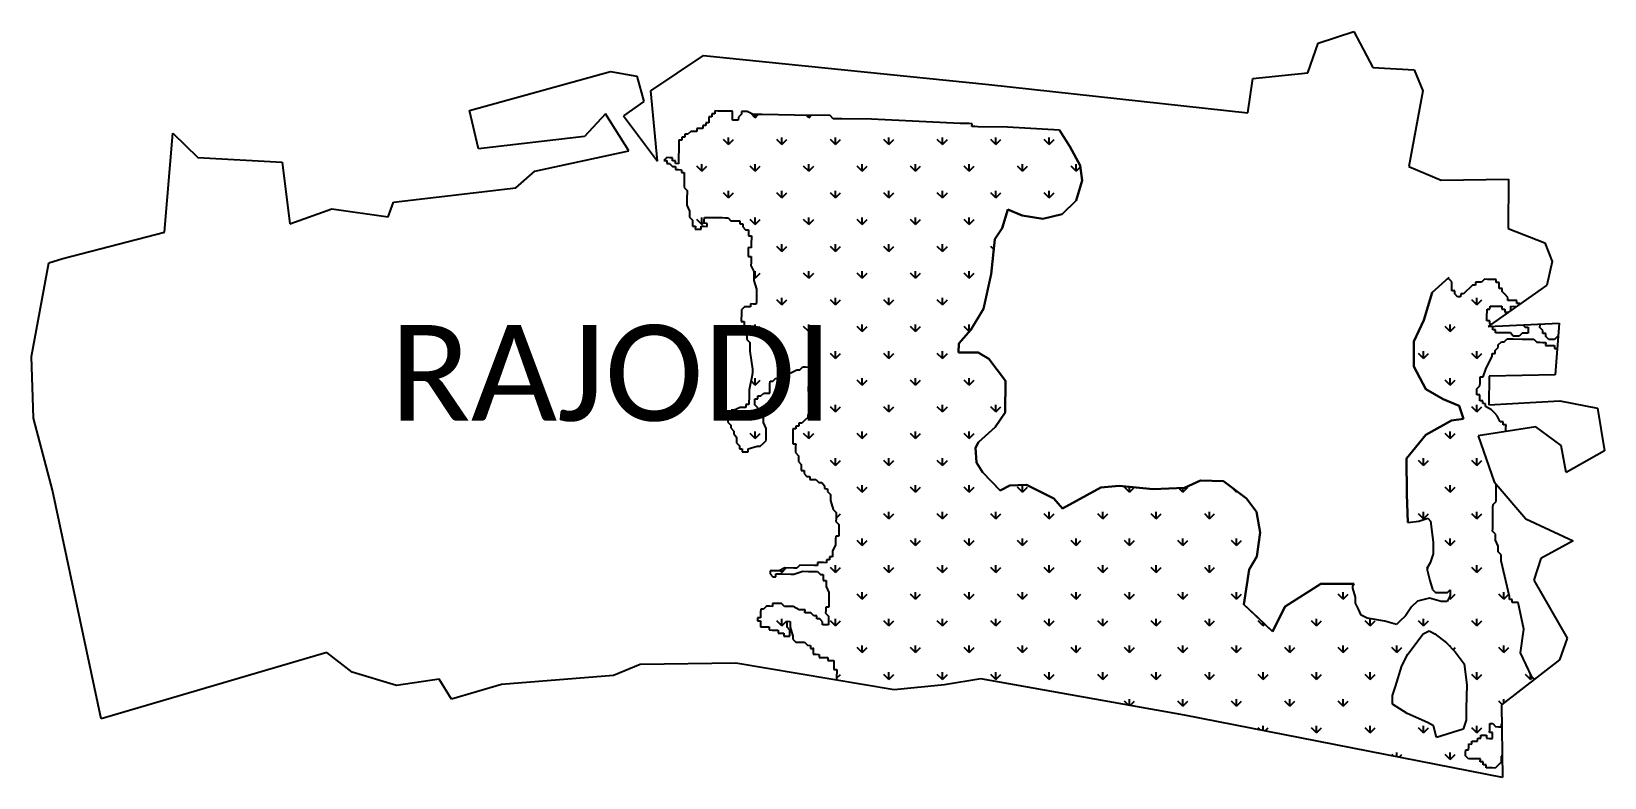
# Model space of a CAD drawing. Header units: metres. Extents: x 264592 to 266705, y 2149023 to 2150025.
import ezdxf

# ---------------------------------------------------------------- set-up
doc = ezdxf.new("R2010")
doc.units = ezdxf.units.M
for name, color, linetype in [('MANGROOVES', 112, 'Continuous'), ('village', 3, 'Continuous'), ('VILLAGE NAME', 250, 'Continuous')]:
    doc.layers.add(name, color=color, linetype=linetype)
doc.styles.add('MtXpl_Calibri', font='calibri.ttf')

msp = doc.modelspace()

# ---------------------------------------------------------------- texts
at = {"layer": 'VILLAGE NAME', "style": 'MtXpl_Calibri'}
msp.add_text('RAJODI', height=128.65, dxfattribs=at).set_placement((265073.1, 2149502.2))

# ---------------------------------------------------------------- linework, layer by layer
at = {"layer": 'MANGROOVES'}
for p, q in [((265505.8, 2149914.3), (265505.7, 2149910.4)), ((265509.8, 2149914.3), (265505.8, 2149914.3)), ((265513.8, 2149918.2), (265509.8, 2149918.3)), ((265509.8, 2149918.3), (265509.8, 2149914.3)), ((265517.8, 2149918.1), (265513.8, 2149918.2)), ((265521.7, 2149918.1), (265517.8, 2149918.1)), ((265525.7, 2149918), (265521.7, 2149918.1)), ((265529.7, 2149918), (265525.7, 2149918)), ((265533.7, 2149917.9), (265529.7, 2149918)), ((265533.6, 2149913.9), (265533.7, 2149917.9)), ((265533.6, 2149910), (265533.6, 2149913.9)), ((265545.5, 2149913.8), (265541.5, 2149909.8)), ((265545.6, 2149917.7), (265545.5, 2149913.8)), ((265549.6, 2149917.7), (265545.6, 2149917.7)), ((265553.5, 2149917.6), (265549.6, 2149917.7)), ((265561.4, 2149913.5), (265553.5, 2149917.6)), ((265565.4, 2149913.5), (265561.4, 2149913.5)), ((265569.4, 2149913.4), (265565.4, 2149913.5)), ((265573.4, 2149913.3), (265569.4, 2149913.4)), ((265617.1, 2149912.7), (265573.4, 2149913.3)), ((265489.6, 2149894.7), (265485.6, 2149894.8)), ((265485.6, 2149894.8), (265485.6, 2149890.8)), ((265493.6, 2149894.6), (265489.6, 2149894.7)), ((265497.6, 2149898.6), (265493.6, 2149898.6)), ((265493.6, 2149898.6), (265493.6, 2149894.6)), ((265497.7, 2149902.5), (265497.6, 2149898.6)), ((265501.6, 2149902.5), (265497.7, 2149902.5)), ((265501.7, 2149906.5), (265501.6, 2149902.5)), ((265501.8, 2149910.4), (265501.7, 2149906.5)), ((265505.7, 2149910.4), (265501.8, 2149910.4)), ((265533.5, 2149906), (265533.6, 2149910)), ((265537.5, 2149905.9), (265533.5, 2149906)), ((265541.4, 2149905.9), (265537.5, 2149905.9)), ((265541.5, 2149909.8), (265541.4, 2149905.9)), ((265664.8, 2149912), (265617.1, 2149912.7)), ((265668.7, 2149907.9), (265664.8, 2149912)), ((265672.7, 2149907.9), (265668.7, 2149907.9)), ((265676.6, 2149907.8), (265672.7, 2149907.9)), ((265680.6, 2149907.8), (265676.6, 2149907.8)), ((265720.4, 2149907.2), (265680.6, 2149907.8)), ((265839.6, 2149901.4), (265720.4, 2149907.2)), ((265847.5, 2149901.3), (265839.6, 2149901.4)), ((265851.5, 2149901.3), (265847.5, 2149901.3)), ((265855.5, 2149901.2), (265851.5, 2149901.3)), ((265855.4, 2149897.2), (265855.5, 2149901.2)), ((265859.4, 2149897.2), (265855.4, 2149897.2)), ((265863.4, 2149897.1), (265859.4, 2149897.2)), ((265903.1, 2149896.5), (265863.4, 2149897.1)), ((265972.8, 2149892.5), (265903.1, 2149896.5)), ((265972.8, 2149892.5), (265986.8, 2149870.6)), ((265986.8, 2149870.6), (265972.8, 2149892.5)), ((265461.5, 2149875.2), (265461.4, 2149871.3)), ((265461.4, 2149871.3), (265461.4, 2149867.3)), ((265465.5, 2149879.2), (265461.5, 2149879.2)), ((265461.5, 2149879.2), (265461.5, 2149875.2)), ((265465.6, 2149883.1), (265465.5, 2149879.2)), ((265469.5, 2149883.1), (265465.6, 2149883.1)), ((265469.6, 2149887), (265469.5, 2149883.1)), ((265473.6, 2149887), (265469.6, 2149887)), ((265477.6, 2149890.9), (265473.6, 2149887)), ((265481.6, 2149890.8), (265477.6, 2149890.9)), ((265485.6, 2149890.8), (265481.6, 2149890.8)), ((265445.3, 2149855.6), (265441.2, 2149851.7)), ((265441.2, 2149851.7), (265445.2, 2149851.6)), ((265445.2, 2149851.6), (265445.2, 2149847.6)), ((265449.3, 2149855.5), (265445.3, 2149855.6)), ((265453.2, 2149855.5), (265449.3, 2149855.5)), ((265453.2, 2149851.5), (265453.2, 2149855.5)), ((265457.1, 2149851.4), (265453.2, 2149851.5)), ((265457.1, 2149847.5), (265457.1, 2149851.4)), ((265461.2, 2149855.4), (265461.1, 2149851.4)), ((265461.1, 2149851.4), (265461.1, 2149847.4)), ((265461.3, 2149863.3), (265461.2, 2149859.3)), ((265461.2, 2149859.3), (265461.2, 2149855.4)), ((265461.4, 2149867.3), (265461.3, 2149863.3)), ((265986.8, 2149870.6), (266000.9, 2149844.8)), ((266000.9, 2149844.8), (265986.8, 2149870.6)), ((265445.2, 2149847.6), (265449.1, 2149847.6)), ((265449.1, 2149847.6), (265453.1, 2149843.6)), ((265453.1, 2149843.6), (265457, 2149843.5)), ((265457, 2149843.5), (265457, 2149839.5)), ((265457, 2149839.5), (265460.9, 2149839.5)), ((265461.1, 2149847.4), (265457.1, 2149847.5)), ((265460.9, 2149839.5), (265464.9, 2149839.4)), ((265464.9, 2149839.4), (265464.9, 2149835.4)), ((265464.9, 2149835.4), (265468.8, 2149835.4)), ((265468.8, 2149831.4), (265468.7, 2149823.4)), ((265468.8, 2149835.4), (265468.8, 2149831.4)), ((266000.9, 2149844.8), (266003.5, 2149824.7)), ((266003.5, 2149824.7), (266000.9, 2149844.8)), ((265468.6, 2149819.5), (265468.5, 2149815.5)), ((265468.5, 2149815.5), (265472.5, 2149811.5)), ((265468.7, 2149823.4), (265468.6, 2149819.5)), ((265472.5, 2149811.5), (265472.3, 2149799.5)), ((266003.5, 2149824.7), (265995.6, 2149798.2)), ((265995.6, 2149798.2), (266003.5, 2149824.7)), ((265472.3, 2149799.5), (265472.2, 2149791.6)), ((265472.2, 2149791.6), (265476, 2149783.6)), ((265995.6, 2149798.2), (265976.5, 2149779.6)), ((265976.5, 2149779.6), (265995.6, 2149798.2)), ((265476, 2149783.6), (265475.9, 2149775.6)), ((265475.9, 2149775.6), (265479.8, 2149771.6)), ((265479.8, 2149767.6), (265479.7, 2149763.6)), ((265479.8, 2149771.6), (265479.8, 2149767.6)), ((265495.7, 2149771.3), (265495.8, 2149775.3)), ((265495.7, 2149767.4), (265495.7, 2149771.3)), ((265499.6, 2149767.3), (265495.7, 2149767.4)), ((265495.8, 2149775.3), (265499.7, 2149775.3)), ((265499.6, 2149763.3), (265499.6, 2149767.3)), ((265499.7, 2149775.3), (265503.7, 2149775.2)), ((265503.7, 2149775.2), (265511.7, 2149775.1)), ((265511.7, 2149775.1), (265515.6, 2149775)), ((265515.6, 2149775), (265519.6, 2149775)), ((265519.6, 2149775), (265523.6, 2149774.9)), ((265523.6, 2149774.9), (265527.6, 2149774.8)), ((265527.6, 2149774.8), (265531.5, 2149770.8)), ((265531.5, 2149770.8), (265535.5, 2149770.8)), ((265535.5, 2149770.8), (265539.4, 2149770.7)), ((265539.4, 2149770.7), (265543.4, 2149770.6)), ((265543.4, 2149770.6), (265543.4, 2149766.7)), ((265543.4, 2149766.7), (265547.3, 2149766.6)), ((265547.3, 2149766.6), (265547.3, 2149762.6)), ((265903.7, 2149785.8), (265896.1, 2149760.8)), ((265896.1, 2149760.8), (265903.7, 2149785.8)), ((265922.7, 2149778), (265903.7, 2149785.8)), ((265903.7, 2149785.8), (265922.7, 2149778)), ((265950.7, 2149773.2), (265922.7, 2149778)), ((265922.7, 2149778), (265950.7, 2149773.2)), ((265976.5, 2149779.6), (265950.7, 2149773.2)), ((265950.7, 2149773.2), (265976.5, 2149779.6)), ((265479.7, 2149763.6), (265483.7, 2149763.6)), ((265483.7, 2149763.6), (265483.6, 2149759.6)), ((265483.6, 2149759.6), (265487.6, 2149759.5)), ((265487.6, 2149759.5), (265491.6, 2149759.5)), ((265491.6, 2149759.5), (265491.6, 2149763.4)), ((265491.6, 2149763.4), (265495.6, 2149763.4)), ((265495.6, 2149763.4), (265499.6, 2149763.3)), ((265547.3, 2149762.6), (265551.2, 2149758.6)), ((265551.2, 2149758.6), (265555.2, 2149758.5)), ((265555.1, 2149754.6), (265555, 2149750.6)), ((265555, 2149750.6), (265559, 2149750.5)), ((265555.2, 2149758.5), (265555.1, 2149754.6)), ((265559, 2149746.5), (265558.9, 2149742.6)), ((265559, 2149750.5), (265559, 2149746.5)), ((265885.9, 2149746.2), (265881.1, 2149699)), ((265881.1, 2149699), (265885.9, 2149746.2)), ((265896.1, 2149760.8), (265885.9, 2149746.2)), ((265885.9, 2149746.2), (265896.1, 2149760.8)), ((265554.7, 2149726.7), (265554.6, 2149722.8)), ((265554.8, 2149734.7), (265554.7, 2149730.7)), ((265554.7, 2149730.7), (265554.7, 2149726.7)), ((265558.8, 2149734.6), (265554.8, 2149734.7)), ((265558.9, 2149742.6), (265558.8, 2149738.6)), ((265558.8, 2149738.6), (265558.8, 2149734.6)), ((265554.6, 2149722.8), (265558.6, 2149722.7)), ((265558.5, 2149714.7), (265558.4, 2149710.8)), ((265558.4, 2149710.8), (265562.3, 2149702.8)), ((265558.6, 2149722.7), (265558.5, 2149718.7)), ((265558.5, 2149718.7), (265558.5, 2149714.7)), ((265562.3, 2149702.8), (265562.2, 2149698.8)), ((265562.2, 2149694.8), (265562.1, 2149690.8)), ((265562.1, 2149690.8), (265565.9, 2149678.8)), ((265562.2, 2149698.8), (265562.2, 2149694.8)), ((265881.1, 2149699), (265870.9, 2149652.7)), ((265870.9, 2149652.7), (265881.1, 2149699)), ((266473.8, 2149674.6), (266496.5, 2149694.9)), ((266495.4, 2149693.9), (266473.8, 2149674.6)), ((266500.4, 2149688.8), (266495.4, 2149693.9)), ((266500.2, 2149680.9), (266500.3, 2149684.9)), ((266500.2, 2149676.9), (266500.2, 2149680.9)), ((266500.3, 2149684.9), (266500.4, 2149688.8)), ((266528.1, 2149684.4), (266524.1, 2149680.5)), ((266532.1, 2149684.4), (266528.1, 2149684.4)), ((266532.2, 2149688.4), (266532.1, 2149684.4)), ((266536.1, 2149688.3), (266532.2, 2149688.4)), ((266540.1, 2149688.2), (266536.1, 2149688.3)), ((266544.1, 2149692.2), (266540.1, 2149688.2)), ((266548.1, 2149692.1), (266544.1, 2149692.2)), ((266552.1, 2149692), (266548.1, 2149692.1)), ((266556.1, 2149692), (266552.1, 2149692)), ((266560, 2149691.9), (266556.1, 2149692)), ((266560, 2149688), (266560, 2149691.9)), ((266564, 2149687.9), (266560, 2149688)), ((266563.8, 2149679.9), (266563.9, 2149683.9)), ((266563.9, 2149683.9), (266564, 2149687.9)), ((265565.7, 2149662.9), (265565.6, 2149659)), ((265565.8, 2149670.9), (265565.7, 2149666.9)), ((265565.7, 2149666.9), (265565.7, 2149662.9)), ((265565.9, 2149678.8), (265565.8, 2149670.9)), ((266462.5, 2149637.1), (266473.8, 2149674.6)), ((266473.8, 2149674.6), (266462.5, 2149637.1)), ((266504.2, 2149676.8), (266500.2, 2149676.9)), ((266504.1, 2149672.9), (266504.2, 2149676.8)), ((266508, 2149668.8), (266504.1, 2149672.9)), ((266512, 2149668.8), (266508, 2149668.8)), ((266512.1, 2149672.8), (266512, 2149668.8)), ((266516, 2149672.7), (266512.1, 2149672.8)), ((266520.1, 2149676.6), (266516, 2149672.7)), ((266524.1, 2149680.5), (266520.1, 2149676.6)), ((266567.8, 2149679.9), (266563.8, 2149679.9)), ((266567.8, 2149675.9), (266567.8, 2149679.9)), ((266571.7, 2149671.9), (266567.8, 2149675.9)), ((266575.6, 2149667.8), (266571.7, 2149671.9)), ((266575.5, 2149663.9), (266575.6, 2149667.8)), ((266579.5, 2149663.8), (266575.5, 2149663.9)), ((266583.5, 2149663.7), (266579.5, 2149663.8)), ((266587.5, 2149663.7), (266583.5, 2149663.7)), ((266587.4, 2149659.7), (266587.5, 2149663.7)), ((266591.4, 2149659.6), (266587.4, 2149659.7)), ((266591.4, 2149658.5), (266591.4, 2149659.6)), ((265545.5, 2149643.4), (265545.4, 2149639.4)), ((265545.4, 2149639.4), (265545.4, 2149635.4)), ((265545.6, 2149647.3), (265545.5, 2149643.4)), ((265549.7, 2149655.2), (265545.6, 2149651.3)), ((265545.6, 2149651.3), (265545.6, 2149647.3)), ((265553.6, 2149655.2), (265549.7, 2149655.2)), ((265557.6, 2149655.1), (265553.6, 2149655.2)), ((265557.7, 2149659.1), (265557.6, 2149655.1)), ((265561.6, 2149659), (265557.7, 2149659.1)), ((265565.6, 2149659), (265561.6, 2149659)), ((265870.9, 2149652.7), (265853.9, 2149624.3)), ((265853.9, 2149624.3), (265870.9, 2149652.7)), ((266547.3, 2149636.4), (266547.4, 2149640.4)), ((266547.4, 2149644.4), (266547.5, 2149648.4)), ((266547.4, 2149640.4), (266547.4, 2149644.4)), ((266547.5, 2149648.4), (266547.5, 2149652.3)), ((266547.5, 2149652.3), (266551.5, 2149652.3)), ((266551.5, 2149652.3), (266551.6, 2149656.3)), ((266551.6, 2149656.3), (266555.5, 2149656.2)), ((266555.5, 2149656.2), (266559.5, 2149656.1)), ((266559.5, 2149656.1), (266563.5, 2149656.1)), ((266563.5, 2149656.1), (266567.5, 2149656)), ((266567.5, 2149656), (266567.4, 2149652.1)), ((266567.4, 2149652.1), (266571.4, 2149652)), ((266571.4, 2149652), (266571.3, 2149648)), ((266571.3, 2149648), (266575.3, 2149648)), ((266575.3, 2149648), (266575.6, 2149647.4)), ((266579.3, 2149651.9), (266579.4, 2149655.9)), ((266579.3, 2149650), (266579.3, 2149651.9)), ((266579.4, 2149655.9), (266583.4, 2149655.8)), ((266583.4, 2149655.8), (266587.3, 2149655.7)), ((266587.3, 2149655.7), (266587.4, 2149655.7)), ((266591.3, 2149655.7), (266591.3, 2149655.7)), ((265545.4, 2149635.4), (265549.4, 2149635.3)), ((265549.4, 2149635.3), (265549.3, 2149631.4)), ((265549.3, 2149631.4), (265553, 2149615.4)), ((265853.9, 2149624.3), (265837.8, 2149606.1)), ((265837.8, 2149606.1), (265853.9, 2149624.3)), ((266449, 2149608.8), (266462.5, 2149637.1)), ((266462.5, 2149637.1), (266449, 2149608.8)), ((266551.3, 2149636.4), (266547.3, 2149636.4)), ((266551.2, 2149632.4), (266551.3, 2149636.4)), ((266552.4, 2149631.2), (266551.2, 2149632.4)), ((266555.1, 2149628.4), (266554.4, 2149629.2)), ((266555.1, 2149624.4), (266555.1, 2149628.4)), ((266559, 2149624.3), (266555.1, 2149624.4)), ((266559, 2149620.4), (266559, 2149624.3)), ((266563, 2149620.3), (266559, 2149620.4)), ((266566.9, 2149620.2), (266563, 2149620.3)), ((266574.9, 2149620.1), (266566.9, 2149620.2)), ((266578.9, 2149620.1), (266574.9, 2149620.1)), ((266582.8, 2149616), (266578.9, 2149620.1)), ((266594.8, 2149619.8), (266590.7, 2149615.9)), ((266598.7, 2149619.8), (266594.8, 2149619.8)), ((266595.7, 2149631), (266598.8, 2149627.7)), ((266602.7, 2149619.7), (266598.7, 2149619.8)), ((266598.8, 2149627.7), (266602.8, 2149627.7)), ((266602.8, 2149623.7), (266602.7, 2149619.7)), ((266602.8, 2149627.7), (266602.8, 2149623.7)), ((266618.8, 2149631.4), (266618.5, 2149632)), ((266618.7, 2149627.4), (266618.8, 2149631.4)), ((266622.6, 2149623.4), (266618.7, 2149627.4)), ((266622.6, 2149619.4), (266622.6, 2149623.4)), ((266626.6, 2149619.4), (266622.6, 2149619.4)), ((266626.5, 2149615.4), (266626.6, 2149619.4)), ((265553, 2149615.4), (265553, 2149611.4)), ((265553, 2149611.4), (265556.9, 2149607.4)), ((265556.8, 2149599.4), (265556.7, 2149595.5)), ((265556.9, 2149607.4), (265556.8, 2149603.4)), ((265556.8, 2149603.4), (265556.8, 2149599.4)), ((265837.8, 2149606.1), (265837.1, 2149593.7)), ((265837.1, 2149593.7), (265837.8, 2149606.1)), ((266449.3, 2149575), (266449, 2149608.8)), ((266449, 2149608.8), (266449.3, 2149575)), ((266558.6, 2149596.5), (266562.7, 2149600.4)), ((266558.6, 2149592.5), (266558.6, 2149596.5)), ((266562.7, 2149604.4), (266566.8, 2149608.3)), ((266562.7, 2149600.4), (266562.7, 2149604.4)), ((266566.8, 2149608.3), (266570.7, 2149608.3)), ((266570.7, 2149608.3), (266574.8, 2149612.2)), ((266574.8, 2149612.2), (266578.7, 2149612.1)), ((266578.7, 2149612.1), (266582.7, 2149612.1)), ((266582.7, 2149612.1), (266594.6, 2149611.9)), ((266590.7, 2149615.9), (266582.8, 2149616)), ((266594.6, 2149611.9), (266598.6, 2149611.8)), ((266598.6, 2149611.8), (266602.6, 2149611.8)), ((266602.6, 2149611.8), (266610.5, 2149611.6)), ((266610.5, 2149611.6), (266614.5, 2149607.6)), ((266614.5, 2149607.6), (266618.4, 2149607.6)), ((266618.4, 2149607.6), (266622.4, 2149607.5)), ((266622.4, 2149607.5), (266626.4, 2149607.4)), ((266626.4, 2149607.4), (266626.3, 2149603.5)), ((266626.3, 2149603.5), (266630.3, 2149603.4)), ((266630.4, 2149611.4), (266626.5, 2149615.4)), ((266630.3, 2149603.4), (266634.3, 2149603.3)), ((266634.4, 2149611.3), (266630.4, 2149611.4)), ((266634.3, 2149603.3), (266638.2, 2149603.3)), ((266638.4, 2149611.2), (266634.4, 2149611.3)), ((266638.2, 2149603.3), (266638.2, 2149599.3)), ((266638.2, 2149599.3), (266641.8, 2149599.3)), ((266642.4, 2149615.2), (266638.4, 2149611.2)), ((266643.1, 2149615.1), (266642.4, 2149615.2)), ((265556.7, 2149595.5), (265560.3, 2149571.6)), ((265837.1, 2149593.7), (265863.7, 2149594)), ((265863.7, 2149594), (265837.1, 2149593.7)), ((265863.7, 2149594), (265878.2, 2149585.3)), ((265878.2, 2149585.3), (265863.7, 2149594)), ((265878.2, 2149585.3), (265900.6, 2149555.7)), ((265900.6, 2149555.7), (265878.2, 2149585.3)), ((266465.1, 2149544.7), (266449.3, 2149575)), ((266449.3, 2149575), (266465.1, 2149544.7)), ((266546.4, 2149572.8), (266554.5, 2149588.6)), ((266554.5, 2149588.6), (266554.6, 2149592.6)), ((266554.6, 2149592.6), (266558.6, 2149592.5)), ((265560.2, 2149563.6), (265555.9, 2149543.8)), ((265560.3, 2149567.6), (265560.2, 2149563.6)), ((265560.3, 2149571.6), (265560.3, 2149567.6)), ((265583.9, 2149551.3), (265584, 2149555.3)), ((265584, 2149555.3), (265587.9, 2149555.2)), ((265587.9, 2149555.2), (265592, 2149559.2)), ((265592, 2149559.2), (265595.9, 2149559.1)), ((265595.9, 2149559.1), (265599.9, 2149559)), ((265599.9, 2149559), (265600, 2149563)), ((265600, 2149563), (265603.9, 2149563)), ((265603.9, 2149563), (265604, 2149566.9)), ((265604, 2149566.9), (265608, 2149566.9)), ((265608, 2149566.9), (265612, 2149566.8)), ((265612, 2149566.8), (265620, 2149570.7)), ((265620, 2149570.7), (265623.9, 2149570.6)), ((265623.9, 2149570.6), (265628, 2149574.5)), ((265628, 2149574.5), (265631.9, 2149574.5)), ((265631.9, 2149574.5), (265635.9, 2149574.4)), ((265635.7, 2149558.5), (265635.6, 2149554.5)), ((265635.6, 2149554.5), (265635.6, 2149550.6)), ((265635.8, 2149566.5), (265635.7, 2149562.5)), ((265635.7, 2149562.5), (265635.7, 2149558.5)), ((265635.9, 2149570.4), (265635.8, 2149566.5)), ((265635.9, 2149574.4), (265635.9, 2149570.4)), ((265900.6, 2149555.7), (265899.9, 2149513.5)), ((265899.9, 2149513.5), (265900.6, 2149555.7)), ((266538.1, 2149553.1), (266538.2, 2149557.1)), ((266538.2, 2149557.1), (266538.2, 2149561)), ((266538.2, 2149561), (266542.2, 2149561)), ((266542.2, 2149561), (266546.4, 2149572.8)), ((265555.9, 2149539.8), (265555.8, 2149531.9)), ((265555.9, 2149543.8), (265555.9, 2149539.8)), ((265567.7, 2149531.7), (265567.8, 2149535.7)), ((265567.8, 2149535.7), (265571.7, 2149535.6)), ((265571.7, 2149535.6), (265575.8, 2149539.5)), ((265575.8, 2149539.5), (265579.7, 2149539.5)), ((265579.7, 2149539.5), (265583.7, 2149539.4)), ((265583.7, 2149539.4), (265583.8, 2149543.4)), ((265583.8, 2149547.4), (265583.9, 2149551.3)), ((265583.8, 2149543.4), (265583.8, 2149547.4)), ((265635.5, 2149546.6), (265635.4, 2149542.6)), ((265635.4, 2149542.6), (265639.2, 2149530.6)), ((265635.6, 2149550.6), (265635.5, 2149546.6)), ((266488.7, 2149531.1), (266465.1, 2149544.7)), ((266465.1, 2149544.7), (266488.7, 2149531.1)), ((266533.9, 2149537.2), (266534, 2149541.2)), ((266537.9, 2149537.2), (266533.9, 2149537.2)), ((266534, 2149545.2), (266538, 2149549.1)), ((266534, 2149541.2), (266534, 2149545.2)), ((266537.8, 2149533.2), (266537.9, 2149537.2)), ((266537.8, 2149529.2), (266537.8, 2149533.2)), ((266538, 2149549.1), (266538.1, 2149553.1)), ((265527.7, 2149512.4), (265527.6, 2149508.4)), ((265531.6, 2149512.3), (265527.7, 2149512.4)), ((265531.7, 2149516.3), (265531.6, 2149512.3)), ((265535.7, 2149516.3), (265531.7, 2149516.3)), ((265543.7, 2149520.1), (265535.7, 2149516.3)), ((265547.6, 2149520.1), (265543.7, 2149520.1)), ((265551.6, 2149520), (265547.6, 2149520.1)), ((265551.7, 2149524), (265551.6, 2149520)), ((265555.7, 2149523.9), (265551.7, 2149524)), ((265555.8, 2149531.9), (265555.7, 2149527.9)), ((265555.7, 2149527.9), (265555.7, 2149523.9)), ((265563.6, 2149523.8), (265563.7, 2149527.8)), ((265567.5, 2149519.8), (265563.6, 2149523.8)), ((265563.7, 2149527.8), (265563.7, 2149531.7)), ((265563.7, 2149531.7), (265567.7, 2149531.7)), ((265567.5, 2149515.8), (265567.5, 2149519.8)), ((265571.4, 2149515.7), (265567.5, 2149515.8)), ((265571.4, 2149511.8), (265571.4, 2149515.7)), ((265575.4, 2149511.7), (265571.4, 2149511.8)), ((265575.3, 2149507.7), (265575.4, 2149511.7)), ((265639, 2149514.7), (265635, 2149510.8)), ((265639.1, 2149518.7), (265639, 2149514.7)), ((265639.2, 2149526.7), (265639.1, 2149522.7)), ((265639.1, 2149522.7), (265639.1, 2149518.7)), ((265639.2, 2149530.6), (265639.2, 2149526.7)), ((265899.9, 2149513.5), (265886.6, 2149493.6)), ((265886.6, 2149493.6), (265899.9, 2149513.5)), ((266510, 2149522.1), (266488.7, 2149531.1)), ((266488.7, 2149531.1), (266510, 2149522.1)), ((266516.1, 2149505), (266510, 2149522.1)), ((266510, 2149522.1), (266516.1, 2149505)), ((266541.7, 2149529.2), (266537.8, 2149529.2)), ((266541.7, 2149525.2), (266541.7, 2149529.2)), ((266545.6, 2149525.1), (266541.7, 2149525.2)), ((266545.6, 2149521.2), (266545.6, 2149525.1)), ((266553.5, 2149517.1), (266545.6, 2149521.2)), ((266557.4, 2149513), (266553.5, 2149517.1)), ((266561.3, 2149509), (266557.4, 2149513)), ((265527.6, 2149508.4), (265527.5, 2149504.4)), ((265527.5, 2149504.4), (265527.5, 2149500.5)), ((265527.5, 2149500.5), (265531.4, 2149496.4)), ((265531.4, 2149496.4), (265531.3, 2149492.5)), ((265531.3, 2149492.5), (265535.2, 2149488.4)), ((265575.2, 2149503.7), (265575.3, 2149507.7)), ((265575.2, 2149499.8), (265575.2, 2149503.7)), ((265579, 2149491.8), (265575.2, 2149499.8)), ((265579, 2149487.8), (265579, 2149491.8)), ((265614.8, 2149491.2), (265614.7, 2149487.3)), ((265618.8, 2149491.2), (265614.8, 2149491.2)), ((265622.8, 2149495.1), (265618.8, 2149495.1)), ((265618.8, 2149495.1), (265618.8, 2149491.2)), ((265622.9, 2149499.1), (265622.8, 2149495.1)), ((265626.8, 2149499), (265622.9, 2149499.1)), ((265630.9, 2149502.9), (265626.8, 2149499)), ((265634.9, 2149506.8), (265630.9, 2149502.9)), ((265635, 2149510.8), (265634.9, 2149506.8)), ((265886.6, 2149493.6), (265864.2, 2149473.3)), ((265864.2, 2149473.3), (265886.6, 2149493.6)), ((266465.4, 2149483.1), (266499.8, 2149502.4)), ((266499.8, 2149502.4), (266465.4, 2149483.1)), ((266499.8, 2149502.4), (266516.1, 2149505)), ((266516.1, 2149505), (266499.8, 2149502.4)), ((266565.2, 2149501), (266561.3, 2149509)), ((266569.1, 2149500.9), (266565.2, 2149501)), ((266569.1, 2149496.9), (266569.1, 2149500.9)), ((266573.1, 2149496.9), (266569.1, 2149496.9)), ((266572.9, 2149488.9), (266573, 2149492.9)), ((266573, 2149492.9), (266573.1, 2149496.9)), ((265535.2, 2149488.4), (265535.2, 2149484.5)), ((265535.2, 2149484.5), (265539.1, 2149480.4)), ((265539.1, 2149480.4), (265539, 2149472.5)), ((265539, 2149472.5), (265542.9, 2149468.4)), ((265570.7, 2149468), (265574.8, 2149471.9)), ((265574.8, 2149471.9), (265578.8, 2149475.9)), ((265578.8, 2149475.9), (265578.9, 2149479.8)), ((265578.9, 2149479.8), (265579, 2149487.8)), ((265614.6, 2149475.3), (265614.5, 2149471.3)), ((265614.5, 2149471.3), (265618.5, 2149471.3)), ((265614.7, 2149483.3), (265614.6, 2149479.3)), ((265614.6, 2149479.3), (265614.6, 2149475.3)), ((265614.7, 2149487.3), (265614.7, 2149483.3)), ((265618.5, 2149471.3), (265618.4, 2149467.3)), ((265864.2, 2149473.3), (265860.2, 2149465.8)), ((265860.2, 2149465.8), (265864.2, 2149473.3)), ((266439.5, 2149451.4), (266465.4, 2149483.1)), ((266465.4, 2149483.1), (266439.5, 2149451.4)), ((266572.9, 2149487.9), (266572.9, 2149488.9)), ((265542.9, 2149468.4), (265542.8, 2149464.5)), ((265542.8, 2149464.5), (265546.8, 2149464.4)), ((265546.8, 2149464.4), (265546.8, 2149460.4)), ((265546.8, 2149460.4), (265550.7, 2149460.4)), ((265550.7, 2149460.4), (265554.7, 2149460.3)), ((265554.7, 2149460.3), (265554.8, 2149464.3)), ((265554.8, 2149464.3), (265566.8, 2149468.1)), ((265566.8, 2149468.1), (265570.7, 2149468)), ((265618.4, 2149463.3), (265618.3, 2149459.4)), ((265618.3, 2149459.4), (265622.2, 2149455.3)), ((265618.4, 2149467.3), (265618.4, 2149463.3)), ((265622.2, 2149451.4), (265622.1, 2149447.4)), ((265622.2, 2149455.3), (265622.2, 2149451.4)), ((265860.2, 2149465.8), (265861.6, 2149446.1)), ((265861.6, 2149446.1), (265860.2, 2149465.8)), ((266439.6, 2149403.5), (266439.5, 2149451.4)), ((266439.5, 2149451.4), (266439.6, 2149403.5)), ((265622.1, 2149447.4), (265626, 2149443.3)), ((265626, 2149439.4), (265625.9, 2149435.4)), ((265625.9, 2149435.4), (265629.9, 2149435.3)), ((265626, 2149443.3), (265626, 2149439.4)), ((265629.9, 2149435.3), (265629.8, 2149431.4)), ((265629.8, 2149431.4), (265633.7, 2149427.3)), ((265633.7, 2149427.3), (265637.7, 2149427.3)), ((265637.7, 2149427.3), (265637.7, 2149423.3)), ((265861.6, 2149446.1), (265869.7, 2149433)), ((265869.7, 2149433), (265861.6, 2149446.1)), ((265869.7, 2149433), (265893.4, 2149408.6)), ((265893.4, 2149408.6), (265869.7, 2149433)), ((265637.7, 2149423.3), (265641.6, 2149423.2)), ((265641.6, 2149423.2), (265645.6, 2149423.2)), ((265645.6, 2149423.2), (265649.5, 2149419.1)), ((265649.5, 2149419.1), (265653.5, 2149419.1)), ((265653.5, 2149419.1), (265657.4, 2149415)), ((265657.4, 2149415), (265657.4, 2149411.1)), ((265657.4, 2149411.1), (265661.3, 2149411)), ((265661.3, 2149411), (265661.3, 2149407)), ((265661.3, 2149407), (265665.2, 2149403)), ((265893.4, 2149408.6), (265906.5, 2149415.3)), ((265906.5, 2149415.3), (265893.4, 2149408.6)), ((265906.5, 2149415.3), (265928.6, 2149416.2)), ((265928.6, 2149416.2), (265906.5, 2149415.3)), ((265928.6, 2149416.2), (265965.4, 2149397.8)), ((265965.4, 2149397.8), (265928.6, 2149416.2)), ((265977, 2149384.6), (266028.7, 2149412.4)), ((266028.7, 2149412.4), (265977, 2149384.6)), ((266028.7, 2149412.4), (266053, 2149414.8)), ((266053, 2149414.8), (266028.7, 2149412.4)), ((266053, 2149414.8), (266099.1, 2149410.4)), ((266099.1, 2149410.4), (266053, 2149414.8)), ((266099.1, 2149410.4), (266140.8, 2149412)), ((266140.8, 2149412), (266099.1, 2149410.4)), ((266140.8, 2149412), (266162.3, 2149422.2)), ((266162.3, 2149422.2), (266140.8, 2149412)), ((266162.3, 2149422.2), (266193.4, 2149421)), ((266193.4, 2149421), (266162.3, 2149422.2)), ((266193.4, 2149421), (266224.5, 2149397.7)), ((266224.5, 2149397.7), (266193.4, 2149421)), ((266559.6, 2149393.7), (266559.9, 2149416.7)), ((265665.2, 2149403), (265665.1, 2149399)), ((265665.1, 2149399), (265665.1, 2149395)), ((265665.1, 2149395), (265668.9, 2149383.1)), ((265965.4, 2149397.8), (265977, 2149384.6)), ((265977, 2149384.6), (265965.4, 2149397.8)), ((266224.5, 2149397.7), (266237.8, 2149379.9)), ((266237.8, 2149379.9), (266224.5, 2149397.7)), ((266441, 2149365.5), (266439.6, 2149403.5)), ((266439.6, 2149403.5), (266441, 2149365.5)), ((266555.4, 2149381.8), (266555.5, 2149385.8)), ((266555.5, 2149385.8), (266555.6, 2149389.8)), ((266555.6, 2149389.8), (266559.6, 2149393.7)), ((265668.9, 2149383.1), (265672.8, 2149379)), ((265672.7, 2149371.1), (265672.6, 2149367.1)), ((265672.6, 2149367.1), (265676.5, 2149363.1)), ((265672.8, 2149379), (265672.7, 2149375.1)), ((265672.7, 2149375.1), (265672.7, 2149371.1)), ((266237.8, 2149379.9), (266242.7, 2149352.1)), ((266242.7, 2149352.1), (266237.8, 2149379.9)), ((266441, 2149365.5), (266455.8, 2149367.4)), ((266455.8, 2149367.4), (266467.8, 2149371.2)), ((266467.8, 2149371.2), (266471.7, 2149367.2)), ((266471.7, 2149367.2), (266475.3, 2149339.3)), ((266555.1, 2149362), (266555.2, 2149365.9)), ((266555.2, 2149365.9), (266555.3, 2149369.9)), ((266555.3, 2149369.9), (266555.4, 2149381.8)), ((265672.3, 2149347.2), (265672.2, 2149343.2)), ((265672.2, 2149343.2), (265672.2, 2149339.3)), ((265676.3, 2149347.2), (265672.3, 2149347.2)), ((265676.4, 2149355.1), (265676.3, 2149351.1)), ((265676.3, 2149351.1), (265676.3, 2149347.2)), ((265676.5, 2149359.1), (265676.4, 2149355.1)), ((265676.5, 2149363.1), (265676.5, 2149359.1)), ((266242.7, 2149352.1), (266238.4, 2149320)), ((266238.4, 2149320), (266242.7, 2149352.1)), ((266555, 2149354), (266555.1, 2149358)), ((266558.9, 2149350), (266555, 2149354)), ((266555.1, 2149358), (266555.1, 2149362)), ((266558.8, 2149342), (266558.9, 2149350)), ((265668, 2149323.4), (265667.9, 2149319.5)), ((265672.1, 2149335.3), (265668, 2149327.4)), ((265668, 2149327.4), (265668, 2149323.4)), ((265672.2, 2149339.3), (265672.1, 2149335.3)), ((266475.1, 2149323.4), (266470.9, 2149311.5)), ((266475.3, 2149339.3), (266475.1, 2149323.4)), ((266562.7, 2149334), (266558.8, 2149342)), ((266562.6, 2149330), (266562.7, 2149334)), ((266562.6, 2149326.1), (266562.6, 2149330)), ((266566.5, 2149322), (266562.6, 2149326.1)), ((266566.4, 2149318), (266566.5, 2149322)), ((265584.2, 2149300.8), (265584.1, 2149296.8)), ((265588.1, 2149300.8), (265584.2, 2149300.8)), ((265592.1, 2149300.7), (265588.1, 2149300.8)), ((265596.1, 2149300.6), (265592.1, 2149300.7)), ((265604.1, 2149304.5), (265596.1, 2149300.6)), ((265616, 2149304.3), (265604.1, 2149304.5)), ((265615.9, 2149296.4), (265627.9, 2149300.2)), ((265620, 2149304.3), (265616, 2149304.3)), ((265624, 2149308.2), (265620, 2149304.3)), ((265643.9, 2149307.9), (265624, 2149308.2)), ((265627.9, 2149300.2), (265635.8, 2149300)), ((265647.9, 2149307.8), (265643.9, 2149307.9)), ((265651.9, 2149311.7), (265647.9, 2149311.8)), ((265647.9, 2149311.8), (265647.9, 2149307.8)), ((265655.9, 2149311.7), (265651.9, 2149311.7)), ((265659.9, 2149311.6), (265655.9, 2149311.7)), ((265663.9, 2149315.5), (265659.9, 2149315.6)), ((265659.9, 2149315.6), (265659.9, 2149311.6)), ((265667.9, 2149319.5), (265663.9, 2149319.5)), ((265663.9, 2149319.5), (265663.9, 2149315.5)), ((266227.8, 2149302.5), (266220.5, 2149255.3)), ((266220.5, 2149255.3), (266227.8, 2149302.5)), ((266238.4, 2149320), (266227.8, 2149302.5)), ((266227.8, 2149302.5), (266238.4, 2149320)), ((266470.9, 2149311.5), (266466.8, 2149303.6)), ((266466.8, 2149303.6), (266470.6, 2149287.7)), ((266566.4, 2149314.1), (266566.4, 2149318)), ((266577.6, 2149266.2), (266566.4, 2149314.1)), ((265584.1, 2149296.8), (265588, 2149292.8)), ((265588, 2149292.8), (265592, 2149292.7)), ((265592, 2149292.7), (265592, 2149296.7)), ((265592, 2149296.7), (265596, 2149296.7)), ((265596, 2149296.7), (265600, 2149296.6)), ((265600, 2149296.6), (265611.9, 2149296.4)), ((265611.9, 2149296.4), (265615.9, 2149296.4)), ((265635.8, 2149300), (265639.8, 2149300)), ((265639.8, 2149300), (265643.8, 2149299.9)), ((265643.8, 2149299.9), (265647.7, 2149299.9)), ((265647.7, 2149299.9), (265651.7, 2149295.8)), ((265651.7, 2149295.8), (265655.6, 2149295.8)), ((265655.6, 2149291.8), (265655.5, 2149287.8)), ((265655.5, 2149287.8), (265659.5, 2149287.8)), ((265655.6, 2149295.8), (265655.6, 2149291.8)), ((265659.5, 2149287.8), (265659.4, 2149283.8)), ((265659.4, 2149283.8), (265659.4, 2149279.8)), ((265659.4, 2149279.8), (265663.2, 2149271.8)), ((266276.1, 2149253), (266324.4, 2149283.2)), ((266324.4, 2149283.2), (266276.1, 2149253)), ((266324.4, 2149283.2), (266369.1, 2149283.2)), ((266369.1, 2149283.2), (266324.4, 2149283.2)), ((266367, 2149277.3), (266367.1, 2149281.2)), ((266367.1, 2149281.2), (266369.1, 2149283.2)), ((266470.6, 2149287.7), (266474.4, 2149275.7)), ((265663.1, 2149259.9), (265663, 2149255.9)), ((265663.2, 2149267.8), (265663.1, 2149263.9)), ((265663.1, 2149263.9), (265663.1, 2149259.9)), ((265663.2, 2149271.8), (265663.2, 2149267.8)), ((266370.8, 2149265.3), (266367, 2149277.3)), ((266370.7, 2149257.3), (266370.8, 2149265.3)), ((266454.2, 2149260.1), (266446.2, 2149252.2)), ((266470.2, 2149263.8), (266454.2, 2149260.1)), ((266486, 2149259.6), (266470.2, 2149263.8)), ((266474.4, 2149275.7), (266478.3, 2149271.6)), ((266478.3, 2149271.6), (266494.2, 2149271.4)), ((266494, 2149259.5), (266486, 2149259.6)), ((266498.1, 2149267.4), (266494, 2149259.5)), ((266494.2, 2149271.4), (266498.2, 2149275.3)), ((266498.2, 2149275.3), (266498.1, 2149267.4)), ((266577.5, 2149262.2), (266577.6, 2149266.2)), ((266581.5, 2149262.2), (266577.5, 2149262.2)), ((266581.4, 2149258.2), (266581.5, 2149262.2)), ((266585.4, 2149258.1), (266581.4, 2149258.2)), ((266589.4, 2149258.1), (266585.4, 2149258.1)), ((266596.8, 2149222.2), (266589.4, 2149258.1)), ((265567.3, 2149237.4), (265567.2, 2149233.5)), ((265571.3, 2149237.4), (265567.3, 2149237.4)), ((265571.4, 2149245.3), (265571.3, 2149241.4)), ((265571.3, 2149241.4), (265571.3, 2149237.4)), ((265571.5, 2149249.3), (265571.4, 2149245.3)), ((265575.4, 2149249.2), (265571.5, 2149249.3)), ((265579.5, 2149253.2), (265575.4, 2149249.2)), ((265583.4, 2149253.1), (265579.5, 2149253.2)), ((265587.4, 2149253), (265583.4, 2149253.1)), ((265587.5, 2149257), (265587.4, 2149253)), ((265591.5, 2149257), (265587.5, 2149257)), ((265595.4, 2149256.9), (265591.5, 2149257)), ((265599.4, 2149256.8), (265595.4, 2149256.9)), ((265603.3, 2149252.8), (265599.4, 2149256.8)), ((265607.3, 2149252.8), (265603.3, 2149252.8)), ((265611.3, 2149252.7), (265607.3, 2149252.8)), ((265615.2, 2149252.6), (265611.3, 2149252.7)), ((265623.1, 2149248.5), (265615.2, 2149252.6)), ((265627.1, 2149248.5), (265623.1, 2149248.5)), ((265631.1, 2149248.4), (265627.1, 2149248.5)), ((265631, 2149244.4), (265631.1, 2149248.4)), ((265635, 2149244.4), (265631, 2149244.4)), ((265639, 2149244.3), (265635, 2149244.4)), ((265642.9, 2149240.3), (265639, 2149244.3)), ((265646.9, 2149240.2), (265642.9, 2149240.3)), ((265646.8, 2149236.3), (265646.9, 2149240.2)), ((265658.9, 2149248), (265658.8, 2149244)), ((265658.8, 2149244), (265662.8, 2149240)), ((265659, 2149252), (265658.9, 2149248)), ((265662.9, 2149251.9), (265659, 2149252)), ((265662.8, 2149240), (265662.7, 2149236)), ((265663, 2149255.9), (265662.9, 2149251.9)), ((266220.5, 2149255.3), (266259.2, 2149219.4)), ((266239.8, 2149237.4), (266220.5, 2149255.3)), ((266259.2, 2149219.4), (266239.8, 2149237.4)), ((266239.8, 2149237.4), (266239.8, 2149237.4)), ((266259.2, 2149219.4), (266276.1, 2149253)), ((266276.1, 2149253), (266259.2, 2149219.4)), ((266374.6, 2149249.3), (266370.7, 2149257.3)), ((266378.4, 2149241.3), (266374.6, 2149249.3)), ((266386.3, 2149237.2), (266378.4, 2149241.3)), ((266410.1, 2149232.9), (266386.3, 2149237.2)), ((266438, 2149240.4), (266430, 2149232.6)), ((266446.2, 2149252.2), (266438, 2149240.4)), ((265567.2, 2149233.5), (265571.2, 2149233.4)), ((265571.2, 2149229.4), (265571.1, 2149225.5)), ((265571.1, 2149225.5), (265575.1, 2149225.4)), ((265571.2, 2149233.4), (265571.2, 2149229.4)), ((265575.1, 2149225.4), (265579.1, 2149225.3)), ((265579.1, 2149225.3), (265583, 2149225.3)), ((265583, 2149225.3), (265583, 2149221.3)), ((265583, 2149221.3), (265586.9, 2149221.2)), ((265586.9, 2149221.2), (265590.9, 2149221.2)), ((265590.9, 2149221.2), (265594.9, 2149221.1)), ((265594.9, 2149221.1), (265594.8, 2149217.1)), ((265594.8, 2149217.1), (265598.8, 2149217.1)), ((265598.8, 2149217.1), (265602.8, 2149217)), ((265602.8, 2149217), (265602.7, 2149213.1)), ((265606.9, 2149228.9), (265607, 2149232.9)), ((265606.9, 2149224.9), (265606.9, 2149228.9)), ((265610.8, 2149220.9), (265606.9, 2149224.9)), ((265607, 2149232.9), (265611, 2149232.8)), ((265610.7, 2149216.9), (265610.8, 2149220.9)), ((265610.7, 2149212.9), (265610.7, 2149216.9)), ((265611, 2149232.8), (265610.9, 2149228.8)), ((265610.9, 2149228.8), (265610.9, 2149224.9)), ((265610.9, 2149224.9), (265614.7, 2149212.9)), ((265650.8, 2149236.2), (265646.8, 2149236.3)), ((265654.7, 2149232.2), (265650.8, 2149236.2)), ((265654.6, 2149228.2), (265654.7, 2149232.2)), ((265658.6, 2149228.1), (265654.6, 2149228.2)), ((265662.6, 2149228.1), (265658.6, 2149228.1)), ((265662.7, 2149236), (265662.6, 2149232)), ((265662.6, 2149232), (265662.6, 2149228.1)), ((266425.9, 2149228.7), (266410.1, 2149232.9)), ((266430, 2149232.6), (266425.9, 2149228.7)), ((266441.3, 2149188.7), (266461.5, 2149216.2)), ((266461.5, 2149216.2), (266469.6, 2149220.1)), ((266469.6, 2149220.1), (266477.4, 2149216)), ((266477.4, 2149216), (266493.2, 2149203.8)), ((266592.4, 2149190.4), (266596.8, 2149222.2)), ((265602.7, 2149213.1), (265606.7, 2149213)), ((265606.7, 2149213), (265610.7, 2149212.9)), ((265614.7, 2149212.9), (265614.6, 2149208.9)), ((265614.6, 2149208.9), (265618.5, 2149204.9)), ((265618.5, 2149204.9), (265622.5, 2149204.8)), ((265622.5, 2149204.8), (265630.4, 2149204.7)), ((265630.4, 2149204.7), (265634.3, 2149200.7)), ((265634.3, 2149200.7), (265638.3, 2149200.6)), ((265638.3, 2149200.6), (265638.3, 2149196.6)), ((265638.3, 2149196.6), (265642.2, 2149196.6)), ((265642.2, 2149196.6), (265642.2, 2149192.6)), ((266493.2, 2149203.8), (266504.9, 2149191.7)), ((265642.2, 2149192.6), (265642.1, 2149188.6)), ((265642.1, 2149188.6), (265646.1, 2149188.6)), ((265646.1, 2149188.6), (265650.1, 2149188.5)), ((265650.1, 2149188.5), (265650, 2149184.5)), ((265650, 2149184.5), (265654, 2149184.5)), ((265654, 2149184.5), (265661.9, 2149184.3)), ((265661.9, 2149184.3), (265661.9, 2149180.4)), ((265661.9, 2149180.4), (265665.9, 2149180.3)), ((265665.9, 2149180.3), (265669.8, 2149180.2)), ((265669.8, 2149176.3), (265669.7, 2149172.3)), ((265669.8, 2149180.2), (265669.8, 2149176.3)), ((266433.1, 2149172.9), (266441.3, 2149188.7)), ((266504.9, 2149191.7), (266516.6, 2149175.6)), ((266516.6, 2149175.6), (266520.2, 2149147.7)), ((266607.8, 2149158.4), (266592.4, 2149190.4)), ((265669.7, 2149172.3), (265669.7, 2149168.3)), ((265669.7, 2149168.3), (265673.6, 2149168.3)), ((265673.5, 2149160.3), (265673.4, 2149156.3)), ((265673.4, 2149156.3), (265673.4, 2149154)), ((265673.6, 2149164.3), (265673.5, 2149160.3)), ((265673.6, 2149168.3), (265673.6, 2149164.3)), ((266424.7, 2149145.2), (266433.1, 2149172.9)), ((266611.1, 2149155), (266607.8, 2149158.4)), ((266420.4, 2149125.4), (266420.6, 2149133.3)), ((266420.6, 2149133.3), (266424.7, 2149145.2)), ((266520.2, 2149147.7), (266519.7, 2149115.9)), ((266420.4, 2149121.4), (266420.4, 2149125.4)), ((266440.1, 2149109.2), (266420.4, 2149121.4)), ((266519.7, 2149115.9), (266519.5, 2149100)), ((266467.7, 2149096.8), (266440.1, 2149109.2)), ((266475.6, 2149092.7), (266467.7, 2149096.8)), ((266479.4, 2149076.8), (266475.6, 2149092.7)), ((266519.5, 2149100), (266515.3, 2149088.2)), ((266551.1, 2149091.6), (266551.2, 2149095.6)), ((266551.1, 2149087.6), (266551.1, 2149091.6)), ((266551.2, 2149095.6), (266555.2, 2149095.5)), ((266555.2, 2149095.5), (266559.1, 2149091.5)), ((266559.1, 2149091.5), (266563.1, 2149091.4)), ((266563.1, 2149091.4), (266567, 2149091.4)), ((266567, 2149091.4), (266567.1, 2149095.4)), ((266567.1, 2149095.4), (266567.2, 2149095.4)), ((266515.3, 2149088.2), (266479.4, 2149076.8)), ((266522.9, 2149064.2), (266523, 2149068.2)), ((266523, 2149068.2), (266526.9, 2149068.1)), ((266526.9, 2149068.1), (266527, 2149072.1)), ((266527, 2149072.1), (266531, 2149072)), ((266531, 2149072), (266534.9, 2149072)), ((266534.9, 2149072), (266535, 2149076)), ((266535, 2149076), (266539, 2149075.9)), ((266539, 2149075.9), (266539, 2149079.9)), ((266539, 2149079.9), (266543, 2149079.8)), ((266543, 2149079.8), (266547, 2149079.8)), ((266547, 2149079.8), (266546.9, 2149075.8)), ((266546.9, 2149075.8), (266550.9, 2149075.7)), ((266550.9, 2149075.7), (266554.9, 2149075.7)), ((266551, 2149083.7), (266551.1, 2149087.6)), ((266555, 2149083.6), (266551, 2149083.7)), ((266554.9, 2149079.6), (266555, 2149083.6)), ((266554.9, 2149075.7), (266554.9, 2149079.6)), ((266518.7, 2149052.3), (266518.8, 2149056.3)), ((266522.7, 2149048.3), (266518.7, 2149052.3)), ((266518.8, 2149056.3), (266518.9, 2149060.3)), ((266518.9, 2149060.3), (266522.8, 2149060.2)), ((266526.6, 2149048.2), (266522.7, 2149048.3)), ((266522.8, 2149060.2), (266522.9, 2149064.2)), ((266530.6, 2149048.2), (266526.6, 2149048.2)), ((266534.6, 2149048.1), (266530.6, 2149048.2)), ((266538.6, 2149048.1), (266534.6, 2149048.1)), ((266538.5, 2149044.1), (266538.6, 2149048.1)), ((266566.4, 2149047.7), (266566.3, 2149043.7)), ((266567.8, 2149051.6), (266566.4, 2149051.6)), ((266566.4, 2149051.6), (266566.4, 2149047.7)), ((266542.5, 2149044), (266538.5, 2149044.1)), ((266542.4, 2149040.1), (266542.5, 2149044)), ((266546.4, 2149040), (266542.4, 2149040.1)), ((266546.3, 2149036), (266546.4, 2149040)), ((266550.3, 2149036), (266546.3, 2149036)), ((266554.3, 2149035.9), (266550.3, 2149036)), ((266558.3, 2149035.8), (266554.3, 2149035.9)), ((266562.3, 2149039.8), (266558.3, 2149035.8)), ((266566.3, 2149043.7), (266562.3, 2149039.8))]:
    msp.add_line(p, q, dxfattribs=at)
at = {"layer": 'MANGROOVES', "linetype": 'Continuous'}
for p, q in [((265564.1, 2149909.2), (265558.1, 2149915.2)), ((265564.1, 2149909.2), (265564.1, 2149913.5)), ((265564.1, 2149909.2), (265568.3, 2149913.4)), ((265636, 2149909.2), (265632.8, 2149912.5)), ((265636, 2149909.2), (265636, 2149912.4)), ((265636, 2149909.2), (265639.1, 2149912.4)), ((265461.5, 2149878.5), (265462.3, 2149879.2)), ((265528.2, 2149873.3), (265521.5, 2149880.1)), ((265528.2, 2149873.3), (265528.2, 2149882.8)), ((265528.2, 2149873.3), (265534.9, 2149880.1)), ((265600.1, 2149873.3), (265593.3, 2149880.1)), ((265600.1, 2149873.3), (265600.1, 2149882.8)), ((265600.1, 2149873.3), (265606.8, 2149880.1)), ((265671.9, 2149873.3), (265665.2, 2149880.1)), ((265671.9, 2149873.3), (265671.9, 2149882.8)), ((265671.9, 2149873.3), (265678.6, 2149880.1)), ((265743.7, 2149873.3), (265737, 2149880.1)), ((265743.7, 2149873.3), (265743.7, 2149882.8)), ((265743.7, 2149873.3), (265750.5, 2149880.1)), ((265815.6, 2149873.3), (265808.8, 2149880.1)), ((265815.6, 2149873.3), (265815.6, 2149882.8)), ((265815.6, 2149873.3), (265822.3, 2149880.1)), ((265887.4, 2149873.3), (265880.7, 2149880.1)), ((265887.4, 2149873.3), (265887.4, 2149882.8)), ((265887.4, 2149873.3), (265894.2, 2149880.1)), ((265959.3, 2149873.3), (265952.5, 2149880.1)), ((265959.3, 2149873.3), (265959.3, 2149882.8)), ((265959.3, 2149873.3), (265966, 2149880.1)), ((265492.3, 2149837.4), (265485.6, 2149844.1)), ((265492.3, 2149837.4), (265492.3, 2149846.9)), ((265492.3, 2149837.4), (265499, 2149844.1)), ((265564.1, 2149837.4), (265557.4, 2149844.1)), ((265564.1, 2149837.4), (265564.1, 2149846.9)), ((265564.1, 2149837.4), (265570.9, 2149844.1)), ((265636, 2149837.4), (265629.2, 2149844.1)), ((265636, 2149837.4), (265636, 2149846.9)), ((265636, 2149837.4), (265642.7, 2149844.1)), ((265707.8, 2149837.4), (265701.1, 2149844.1)), ((265707.8, 2149837.4), (265707.8, 2149846.9)), ((265707.8, 2149837.4), (265714.6, 2149844.1)), ((265779.7, 2149837.4), (265772.9, 2149844.1)), ((265779.7, 2149837.4), (265779.7, 2149846.9)), ((265779.7, 2149837.4), (265786.4, 2149844.1)), ((265851.5, 2149837.4), (265844.8, 2149844.1)), ((265851.5, 2149837.4), (265851.5, 2149846.9)), ((265851.5, 2149837.4), (265858.2, 2149844.1)), ((265923.3, 2149837.4), (265916.6, 2149844.1)), ((265923.3, 2149837.4), (265923.3, 2149846.9)), ((265923.3, 2149837.4), (265930.1, 2149844.1)), ((265995.2, 2149837.4), (265988.5, 2149844.1)), ((265995.2, 2149837.4), (265995.2, 2149846.9)), ((265995.2, 2149837.4), (266001.1, 2149843.3)), ((265528.2, 2149801.5), (265521.5, 2149808.2)), ((265528.2, 2149801.5), (265528.2, 2149811)), ((265528.2, 2149801.5), (265534.9, 2149808.2)), ((265600.1, 2149801.5), (265593.3, 2149808.2)), ((265600.1, 2149801.5), (265600.1, 2149811)), ((265600.1, 2149801.5), (265606.8, 2149808.2)), ((265671.9, 2149801.5), (265665.2, 2149808.2)), ((265671.9, 2149801.5), (265671.9, 2149811)), ((265671.9, 2149801.5), (265678.6, 2149808.2)), ((265743.7, 2149801.5), (265737, 2149808.2)), ((265743.7, 2149801.5), (265743.7, 2149811)), ((265743.7, 2149801.5), (265750.5, 2149808.2)), ((265815.6, 2149801.5), (265808.8, 2149808.2)), ((265815.6, 2149801.5), (265815.6, 2149811)), ((265815.6, 2149801.5), (265822.3, 2149808.2)), ((265887.4, 2149801.5), (265880.7, 2149808.2)), ((265887.4, 2149801.5), (265887.4, 2149811)), ((265887.4, 2149801.5), (265894.2, 2149808.2)), ((265959.3, 2149801.5), (265952.5, 2149808.2)), ((265959.3, 2149801.5), (265959.3, 2149811)), ((265959.3, 2149801.5), (265966, 2149808.2)), ((265492.3, 2149765.6), (265485.6, 2149772.3)), ((265492.3, 2149765.6), (265492.3, 2149775.1)), ((265492.3, 2149765.6), (265495.7, 2149768.9)), ((265564.1, 2149765.6), (265557.4, 2149772.3)), ((265564.1, 2149765.6), (265564.1, 2149775.1)), ((265564.1, 2149765.6), (265570.9, 2149772.3)), ((265636, 2149765.6), (265629.2, 2149772.3)), ((265636, 2149765.6), (265636, 2149775.1)), ((265636, 2149765.6), (265642.7, 2149772.3)), ((265707.8, 2149765.6), (265701.1, 2149772.3)), ((265707.8, 2149765.6), (265707.8, 2149775.1)), ((265707.8, 2149765.6), (265714.6, 2149772.3)), ((265779.7, 2149765.6), (265772.9, 2149772.3)), ((265779.7, 2149765.6), (265779.7, 2149775.1)), ((265779.7, 2149765.6), (265786.4, 2149772.3)), ((265851.5, 2149765.6), (265844.8, 2149772.3)), ((265851.5, 2149765.6), (265851.5, 2149775.1)), ((265851.5, 2149765.6), (265858.2, 2149772.3)), ((265600.1, 2149729.6), (265593.3, 2149736.4)), ((265600.1, 2149729.6), (265600.1, 2149739.2)), ((265600.1, 2149729.6), (265606.8, 2149736.4)), ((265671.9, 2149729.6), (265665.2, 2149736.4)), ((265671.9, 2149729.6), (265671.9, 2149739.2)), ((265671.9, 2149729.6), (265678.6, 2149736.4)), ((265743.7, 2149729.6), (265737, 2149736.4)), ((265743.7, 2149729.6), (265743.7, 2149739.2)), ((265743.7, 2149729.6), (265750.5, 2149736.4)), ((265815.6, 2149729.6), (265808.8, 2149736.4)), ((265815.6, 2149729.6), (265815.6, 2149739.2)), ((265815.6, 2149729.6), (265822.3, 2149736.4)), ((265884.5, 2149732.5), (265880.7, 2149736.4)), ((265564.1, 2149693.7), (265564.1, 2149703.2)), ((265636, 2149693.7), (265636, 2149703.2)), ((265707.8, 2149693.7), (265707.8, 2149703.2)), ((265779.7, 2149693.7), (265779.7, 2149703.2)), ((265851.5, 2149693.7), (265851.5, 2149703.2)), ((265564.1, 2149693.7), (265562.2, 2149695.7)), ((265564.1, 2149693.7), (265570.9, 2149700.4)), ((265636, 2149693.7), (265629.2, 2149700.4)), ((265636, 2149693.7), (265642.7, 2149700.4)), ((265707.8, 2149693.7), (265701.1, 2149700.4)), ((265707.8, 2149693.7), (265714.6, 2149700.4)), ((265779.7, 2149693.7), (265772.9, 2149700.4)), ((265779.7, 2149693.7), (265786.4, 2149700.4)), ((265851.5, 2149693.7), (265844.8, 2149700.4)), ((265851.5, 2149693.7), (265858.2, 2149700.4)), ((265600.1, 2149657.8), (265593.3, 2149664.5)), ((265600.1, 2149657.8), (265600.1, 2149667.3)), ((265600.1, 2149657.8), (265606.8, 2149664.5)), ((265671.9, 2149657.8), (265665.2, 2149664.5)), ((265671.9, 2149657.8), (265671.9, 2149667.3)), ((265671.9, 2149657.8), (265678.6, 2149664.5)), ((265743.7, 2149657.8), (265737, 2149664.5)), ((265743.7, 2149657.8), (265743.7, 2149667.3)), ((265743.7, 2149657.8), (265750.5, 2149664.5)), ((265815.6, 2149657.8), (265808.8, 2149664.5)), ((265815.6, 2149657.8), (265815.6, 2149667.3)), ((265815.6, 2149657.8), (265822.3, 2149664.5)), ((266534, 2149657.8), (266527.3, 2149664.5)), ((266534, 2149657.8), (266534, 2149667.3)), ((266534, 2149657.8), (266540.7, 2149664.5)), ((265564.1, 2149621.9), (265557.4, 2149628.6)), ((265564.1, 2149621.9), (265564.1, 2149631.4)), ((265564.1, 2149621.9), (265570.9, 2149628.6)), ((265636, 2149621.9), (265629.2, 2149628.6)), ((265636, 2149621.9), (265636, 2149631.4)), ((265636, 2149621.9), (265642.7, 2149628.6)), ((265707.8, 2149621.9), (265701.1, 2149628.6)), ((265707.8, 2149621.9), (265707.8, 2149631.4)), ((265707.8, 2149621.9), (265714.6, 2149628.6)), ((265779.7, 2149621.9), (265772.9, 2149628.6)), ((265779.7, 2149621.9), (265779.7, 2149631.4)), ((265779.7, 2149621.9), (265786.4, 2149628.6)), ((265851.5, 2149621.9), (265844.8, 2149628.6)), ((265851.5, 2149621.9), (265851.5, 2149631.4)), ((265851.5, 2149621.9), (265853.3, 2149623.7)), ((266498.1, 2149621.9), (266491.3, 2149628.6)), ((266498.1, 2149621.9), (266498.1, 2149631.4)), ((266498.1, 2149621.9), (266504.8, 2149628.6)), ((265600.1, 2149585.9), (265593.3, 2149592.7)), ((265600.1, 2149585.9), (265600.1, 2149595.5)), ((265600.1, 2149585.9), (265606.8, 2149592.7)), ((265671.9, 2149585.9), (265665.2, 2149592.7)), ((265671.9, 2149585.9), (265671.9, 2149595.5)), ((265671.9, 2149585.9), (265678.6, 2149592.7)), ((265743.7, 2149585.9), (265737, 2149592.7)), ((265743.7, 2149585.9), (265743.7, 2149595.5)), ((265743.7, 2149585.9), (265750.5, 2149592.7)), ((265815.6, 2149585.9), (265808.8, 2149592.7)), ((265815.6, 2149585.9), (265815.6, 2149595.5)), ((265815.6, 2149585.9), (265822.3, 2149592.7)), ((266462.2, 2149585.9), (266455.4, 2149592.7)), ((266462.2, 2149585.9), (266462.2, 2149595.5)), ((266462.2, 2149585.9), (266468.9, 2149592.7)), ((266534, 2149585.9), (266527.3, 2149592.7)), ((266534, 2149585.9), (266534, 2149595.5)), ((266534, 2149585.9), (266540.7, 2149592.7)), ((265564.1, 2149550), (265558.5, 2149555.7)), ((265564.1, 2149550), (265564.1, 2149559.6)), ((265564.1, 2149550), (265570.9, 2149556.8)), ((265636, 2149550), (265636, 2149559.6)), ((265636, 2149550), (265642.7, 2149556.8)), ((265707.8, 2149550), (265701.1, 2149556.8)), ((265707.8, 2149550), (265707.8, 2149559.6)), ((265707.8, 2149550), (265714.6, 2149556.8)), ((265779.7, 2149550), (265772.9, 2149556.8)), ((265779.7, 2149550), (265779.7, 2149559.6)), ((265779.7, 2149550), (265786.4, 2149556.8)), ((265851.5, 2149550), (265844.8, 2149556.8)), ((265851.5, 2149550), (265851.5, 2149559.6)), ((265851.5, 2149550), (265858.2, 2149556.8)), ((266498.1, 2149550), (266491.3, 2149556.8)), ((266498.1, 2149550), (266498.1, 2149559.6)), ((266498.1, 2149550), (266504.8, 2149556.8)), ((265636, 2149550), (265635.6, 2149550.4)), ((265671.9, 2149514.1), (265665.2, 2149520.8)), ((265671.9, 2149514.1), (265671.9, 2149523.6)), ((265671.9, 2149514.1), (265678.6, 2149520.8)), ((265743.7, 2149514.1), (265737, 2149520.8)), ((265743.7, 2149514.1), (265743.7, 2149523.6)), ((265743.7, 2149514.1), (265750.5, 2149520.8)), ((265815.6, 2149514.1), (265808.8, 2149520.8)), ((265815.6, 2149514.1), (265815.6, 2149523.6)), ((265815.6, 2149514.1), (265822.3, 2149520.8)), ((265887.4, 2149514.1), (265880.7, 2149520.8)), ((265887.4, 2149514.1), (265887.4, 2149523.6)), ((265887.4, 2149514.1), (265894.2, 2149520.8)), ((266534, 2149514.1), (266527.3, 2149520.8)), ((266534, 2149514.1), (266534, 2149523.6)), ((266534, 2149514.1), (266540.7, 2149520.8)), ((265564.1, 2149478.2), (265557.4, 2149484.9)), ((265564.1, 2149478.2), (265564.1, 2149487.7)), ((265564.1, 2149478.2), (265570.9, 2149484.9)), ((265636, 2149478.2), (265629.2, 2149484.9)), ((265636, 2149478.2), (265636, 2149487.7)), ((265636, 2149478.2), (265642.7, 2149484.9)), ((265707.8, 2149478.2), (265701.1, 2149484.9)), ((265707.8, 2149478.2), (265707.8, 2149487.7)), ((265707.8, 2149478.2), (265714.6, 2149484.9)), ((265779.7, 2149478.2), (265772.9, 2149484.9)), ((265779.7, 2149478.2), (265779.7, 2149487.7)), ((265779.7, 2149478.2), (265786.4, 2149484.9)), ((265851.5, 2149478.2), (265844.8, 2149484.9)), ((265851.5, 2149478.2), (265851.5, 2149487.7)), ((265851.5, 2149478.2), (265858.2, 2149484.9)), ((266498.1, 2149478.2), (266491.3, 2149484.9)), ((266498.1, 2149478.2), (266498.1, 2149487.7)), ((266498.1, 2149478.2), (266504.8, 2149484.9)), ((266569.9, 2149487.5), (266569.9, 2149487.7)), ((265671.9, 2149442.3), (265665.2, 2149449)), ((265671.9, 2149442.3), (265671.9, 2149451.8)), ((265671.9, 2149442.3), (265678.6, 2149449)), ((265743.7, 2149442.3), (265737, 2149449)), ((265743.7, 2149442.3), (265743.7, 2149451.8)), ((265743.7, 2149442.3), (265750.5, 2149449)), ((265815.6, 2149442.3), (265808.8, 2149449)), ((265815.6, 2149442.3), (265815.6, 2149451.8)), ((265815.6, 2149442.3), (265822.3, 2149449)), ((266462.2, 2149442.3), (266455.4, 2149449)), ((266462.2, 2149442.3), (266462.2, 2149451.8)), ((266462.2, 2149442.3), (266468.9, 2149449)), ((266534, 2149442.3), (266527.3, 2149449)), ((266534, 2149442.3), (266534, 2149451.8)), ((266534, 2149442.3), (266540.7, 2149449)), ((265707.8, 2149406.3), (265701.1, 2149413.1)), ((265707.8, 2149406.3), (265707.8, 2149415.9)), ((265707.8, 2149406.3), (265714.6, 2149413.1)), ((265779.7, 2149406.3), (265772.9, 2149413.1)), ((265779.7, 2149406.3), (265779.7, 2149415.9)), ((265779.7, 2149406.3), (265786.4, 2149413.1)), ((265851.5, 2149406.3), (265844.8, 2149413.1)), ((265851.5, 2149406.3), (265851.5, 2149415.9)), ((265851.5, 2149406.3), (265858.2, 2149413.1)), ((265923.3, 2149406.3), (265916.6, 2149413.1)), ((265923.3, 2149406.3), (265923.3, 2149415.9)), ((265923.3, 2149406.3), (265930.1, 2149413.1)), ((266067, 2149406.3), (266060.3, 2149413.1)), ((266067, 2149406.3), (266067, 2149413.4)), ((266067, 2149406.3), (266073.5, 2149412.8)), ((266138.9, 2149406.3), (266133.5, 2149411.7)), ((266138.9, 2149406.3), (266145.6, 2149413.1)), ((266138.9, 2149406.3), (266138.9, 2149411.9)), ((266210.7, 2149406.3), (266204, 2149413.1)), ((266210.7, 2149406.3), (266210.7, 2149408.1)), ((266210.7, 2149406.3), (266211.7, 2149407.3)), ((266498.1, 2149406.3), (266491.3, 2149413.1)), ((266498.1, 2149406.3), (266498.1, 2149415.9)), ((266498.1, 2149406.3), (266504.8, 2149413.1)), ((265671.9, 2149379.9), (265671.9, 2149379.9)), ((265672.7, 2149371.2), (265678.6, 2149377.2)), ((265743.7, 2149370.4), (265737, 2149377.2)), ((265743.7, 2149370.4), (265743.7, 2149379.9)), ((265743.7, 2149370.4), (265750.5, 2149377.2)), ((265815.6, 2149370.4), (265808.8, 2149377.2)), ((265815.6, 2149370.4), (265815.6, 2149379.9)), ((265815.6, 2149370.4), (265822.3, 2149377.2)), ((265887.4, 2149370.4), (265880.7, 2149377.2)), ((265887.4, 2149370.4), (265887.4, 2149379.9)), ((265887.4, 2149370.4), (265894.2, 2149377.2)), ((265959.3, 2149370.4), (265952.5, 2149377.2)), ((265959.3, 2149370.4), (265959.3, 2149379.9)), ((265959.3, 2149370.4), (265966, 2149377.2)), ((266031.1, 2149370.4), (266024.4, 2149377.2)), ((266031.1, 2149370.4), (266031.1, 2149379.9)), ((266031.1, 2149370.4), (266037.8, 2149377.2)), ((266102.9, 2149370.4), (266096.2, 2149377.2)), ((266102.9, 2149370.4), (266102.9, 2149379.9)), ((266102.9, 2149370.4), (266109.7, 2149377.2)), ((266174.8, 2149370.4), (266168.1, 2149377.2)), ((266174.8, 2149370.4), (266174.8, 2149379.9)), ((266174.8, 2149370.4), (266181.5, 2149377.2)), ((266462.2, 2149370.4), (266455.4, 2149377.2)), ((266462.2, 2149370.4), (266462.2, 2149379.9)), ((266462.2, 2149370.4), (266468.9, 2149377.2)), ((266534, 2149370.4), (266527.3, 2149377.2)), ((266534, 2149370.4), (266534, 2149379.9)), ((266534, 2149370.4), (266540.7, 2149377.2)), ((265707.8, 2149334.5), (265707.8, 2149344)), ((265779.7, 2149334.5), (265779.7, 2149344)), ((265851.5, 2149334.5), (265851.5, 2149344)), ((265923.3, 2149334.5), (265923.3, 2149344)), ((265995.2, 2149334.5), (265995.2, 2149344)), ((266067, 2149334.5), (266067, 2149344)), ((266138.9, 2149334.5), (266138.9, 2149344)), ((266210.7, 2149334.5), (266210.7, 2149344)), ((266498.1, 2149334.5), (266498.1, 2149344)), ((265707.8, 2149334.5), (265701.1, 2149341.2)), ((265707.8, 2149334.5), (265714.6, 2149341.2)), ((265779.7, 2149334.5), (265772.9, 2149341.2)), ((265779.7, 2149334.5), (265786.4, 2149341.2)), ((265851.5, 2149334.5), (265844.8, 2149341.2)), ((265851.5, 2149334.5), (265858.2, 2149341.2)), ((265923.3, 2149334.5), (265916.6, 2149341.2)), ((265923.3, 2149334.5), (265930.1, 2149341.2)), ((265995.2, 2149334.5), (265988.5, 2149341.2)), ((265995.2, 2149334.5), (266001.9, 2149341.2)), ((266067, 2149334.5), (266060.3, 2149341.2)), ((266067, 2149334.5), (266073.8, 2149341.2)), ((266138.9, 2149334.5), (266132.1, 2149341.2)), ((266138.9, 2149334.5), (266145.6, 2149341.2)), ((266210.7, 2149334.5), (266204, 2149341.2)), ((266210.7, 2149334.5), (266217.4, 2149341.2)), ((266498.1, 2149334.5), (266491.3, 2149341.2)), ((266498.1, 2149334.5), (266504.8, 2149341.2)), ((265600.1, 2149298.6), (265597.4, 2149301.3)), ((265600.1, 2149298.6), (265605.9, 2149304.5)), ((265600.1, 2149298.6), (265600.1, 2149302.6)), ((265671.9, 2149298.6), (265665.2, 2149305.3)), ((265671.9, 2149298.6), (265671.9, 2149308.1)), ((265671.9, 2149298.6), (265678.6, 2149305.3)), ((265743.7, 2149298.6), (265737, 2149305.3)), ((265743.7, 2149298.6), (265743.7, 2149308.1)), ((265743.7, 2149298.6), (265750.5, 2149305.3)), ((265815.6, 2149298.6), (265808.8, 2149305.3)), ((265815.6, 2149298.6), (265815.6, 2149308.1)), ((265815.6, 2149298.6), (265822.3, 2149305.3)), ((265887.4, 2149298.6), (265880.7, 2149305.3)), ((265887.4, 2149298.6), (265887.4, 2149308.1)), ((265887.4, 2149298.6), (265894.2, 2149305.3)), ((265959.3, 2149298.6), (265952.5, 2149305.3)), ((265959.3, 2149298.6), (265959.3, 2149308.1)), ((265959.3, 2149298.6), (265966, 2149305.3)), ((266031.1, 2149298.6), (266024.4, 2149305.3)), ((266031.1, 2149298.6), (266031.1, 2149308.1)), ((266031.1, 2149298.6), (266037.8, 2149305.3)), ((266102.9, 2149298.6), (266096.2, 2149305.3)), ((266102.9, 2149298.6), (266102.9, 2149308.1)), ((266102.9, 2149298.6), (266109.7, 2149305.3)), ((266174.8, 2149298.6), (266168.1, 2149305.3)), ((266174.8, 2149298.6), (266174.8, 2149308.1)), ((266174.8, 2149298.6), (266181.5, 2149305.3)), ((266466.9, 2149303.3), (266468.9, 2149305.3)), ((266534, 2149298.6), (266527.3, 2149305.3)), ((266534, 2149298.6), (266534, 2149308.1)), ((266534, 2149298.6), (266540.7, 2149305.3)), ((265707.8, 2149262.7), (265701.1, 2149269.4)), ((265707.8, 2149262.7), (265707.8, 2149272.2)), ((265707.8, 2149262.7), (265714.6, 2149269.4)), ((265779.7, 2149262.7), (265772.9, 2149269.4)), ((265779.7, 2149262.7), (265779.7, 2149272.2)), ((265779.7, 2149262.7), (265786.4, 2149269.4)), ((265851.5, 2149262.7), (265844.8, 2149269.4)), ((265851.5, 2149262.7), (265851.5, 2149272.2)), ((265851.5, 2149262.7), (265858.2, 2149269.4)), ((265923.3, 2149262.7), (265916.6, 2149269.4)), ((265923.3, 2149262.7), (265923.3, 2149272.2)), ((265923.3, 2149262.7), (265930.1, 2149269.4)), ((265995.2, 2149262.7), (265988.5, 2149269.4)), ((265995.2, 2149262.7), (265995.2, 2149272.2)), ((265995.2, 2149262.7), (266001.9, 2149269.4)), ((266067, 2149262.7), (266060.3, 2149269.4)), ((266067, 2149262.7), (266067, 2149272.2)), ((266067, 2149262.7), (266073.8, 2149269.4)), ((266138.9, 2149262.7), (266132.1, 2149269.4)), ((266138.9, 2149262.7), (266138.9, 2149272.2)), ((266138.9, 2149262.7), (266145.6, 2149269.4)), ((266210.7, 2149262.7), (266204, 2149269.4)), ((266210.7, 2149262.7), (266210.7, 2149272.2)), ((266210.7, 2149262.7), (266217.4, 2149269.4)), ((266354.4, 2149262.7), (266347.7, 2149269.4)), ((266354.4, 2149262.7), (266354.4, 2149272.2)), ((266354.4, 2149262.7), (266361.1, 2149269.4)), ((266498.1, 2149262.7), (266496.5, 2149264.3)), ((266498.1, 2149262.7), (266504.8, 2149269.4)), ((266498.1, 2149262.7), (266498.1, 2149267.4)), ((266569.9, 2149262.7), (266563.2, 2149269.4)), ((266569.9, 2149262.7), (266569.9, 2149272.2)), ((266569.9, 2149262.7), (266576.7, 2149269.4)), ((265600.1, 2149226.7), (265593.3, 2149233.5)), ((265600.1, 2149226.7), (265600.1, 2149236.3)), ((265600.1, 2149226.7), (265606.8, 2149233.5)), ((265671.9, 2149226.7), (265665.2, 2149233.5)), ((265671.9, 2149226.7), (265671.9, 2149236.3)), ((265671.9, 2149226.7), (265678.6, 2149233.5)), ((265743.7, 2149226.7), (265737, 2149233.5)), ((265743.7, 2149226.7), (265743.7, 2149236.3)), ((265743.7, 2149226.7), (265750.5, 2149233.5)), ((265815.6, 2149226.7), (265808.8, 2149233.5)), ((265815.6, 2149226.7), (265815.6, 2149236.3)), ((265815.6, 2149226.7), (265822.3, 2149233.5)), ((265887.4, 2149226.7), (265880.7, 2149233.5)), ((265887.4, 2149226.7), (265887.4, 2149236.3)), ((265887.4, 2149226.7), (265894.2, 2149233.5)), ((265959.3, 2149226.7), (265952.5, 2149233.5)), ((265959.3, 2149226.7), (265959.3, 2149236.3)), ((265959.3, 2149226.7), (265966, 2149233.5)), ((266031.1, 2149226.7), (266024.4, 2149233.5)), ((266031.1, 2149226.7), (266031.1, 2149236.3)), ((266031.1, 2149226.7), (266037.8, 2149233.5)), ((266102.9, 2149226.7), (266096.2, 2149233.5)), ((266102.9, 2149226.7), (266102.9, 2149236.3)), ((266102.9, 2149226.7), (266109.7, 2149233.5)), ((266174.8, 2149226.7), (266168.1, 2149233.5)), ((266174.8, 2149226.7), (266174.8, 2149236.3)), ((266174.8, 2149226.7), (266181.5, 2149233.5)), ((266246.6, 2149226.7), (266239.9, 2149233.5)), ((266246.6, 2149226.7), (266246.6, 2149231.1)), ((266246.6, 2149226.7), (266248.9, 2149229)), ((266318.5, 2149226.7), (266311.7, 2149233.5)), ((266318.5, 2149226.7), (266318.5, 2149236.3)), ((266318.5, 2149226.7), (266325.2, 2149233.5)), ((266390.3, 2149226.7), (266383.6, 2149233.5)), ((266390.3, 2149226.7), (266390.3, 2149236.3)), ((266390.3, 2149226.7), (266397.1, 2149233.5)), ((266462.2, 2149226.7), (266455.4, 2149233.5)), ((266462.2, 2149226.7), (266462.2, 2149236.3)), ((266462.2, 2149226.7), (266468.9, 2149233.5)), ((266534, 2149226.7), (266527.3, 2149233.5)), ((266534, 2149226.7), (266534, 2149236.3)), ((266534, 2149226.7), (266540.7, 2149233.5)), ((265641.7, 2149196.6), (265642.7, 2149197.6)), ((265707.8, 2149190.8), (265701.1, 2149197.6)), ((265707.8, 2149190.8), (265707.8, 2149200.3)), ((265707.8, 2149190.8), (265714.6, 2149197.6)), ((265779.7, 2149190.8), (265772.9, 2149197.6)), ((265779.7, 2149190.8), (265779.7, 2149200.3)), ((265779.7, 2149190.8), (265786.4, 2149197.6)), ((265851.5, 2149190.8), (265844.8, 2149197.6)), ((265851.5, 2149190.8), (265851.5, 2149200.3)), ((265851.5, 2149190.8), (265858.2, 2149197.6)), ((265923.3, 2149190.8), (265916.6, 2149197.6)), ((265923.3, 2149190.8), (265923.3, 2149200.3)), ((265923.3, 2149190.8), (265930.1, 2149197.6)), ((265995.2, 2149190.8), (265988.5, 2149197.6)), ((265995.2, 2149190.8), (265995.2, 2149200.3)), ((265995.2, 2149190.8), (266001.9, 2149197.6)), ((266067, 2149190.8), (266060.3, 2149197.6)), ((266067, 2149190.8), (266067, 2149200.3)), ((266067, 2149190.8), (266073.8, 2149197.6)), ((266138.9, 2149190.8), (266132.1, 2149197.6)), ((266138.9, 2149190.8), (266138.9, 2149200.3)), ((266138.9, 2149190.8), (266145.6, 2149197.6)), ((266210.7, 2149190.8), (266204, 2149197.6)), ((266210.7, 2149190.8), (266210.7, 2149200.3)), ((266210.7, 2149190.8), (266217.4, 2149197.6)), ((266282.6, 2149190.8), (266275.8, 2149197.6)), ((266282.6, 2149190.8), (266282.6, 2149200.3)), ((266282.6, 2149190.8), (266289.3, 2149197.6)), ((266354.4, 2149190.8), (266347.7, 2149197.6)), ((266354.4, 2149190.8), (266354.4, 2149200.3)), ((266354.4, 2149190.8), (266361.1, 2149197.6)), ((266426.2, 2149190.8), (266419.5, 2149197.6)), ((266426.2, 2149190.8), (266426.2, 2149200.3)), ((266426.2, 2149190.8), (266433, 2149197.6)), ((266498.1, 2149198.8), (266498.1, 2149200.3)), ((266502, 2149194.7), (266504.8, 2149197.6)), ((266569.9, 2149190.8), (266563.2, 2149197.6)), ((266569.9, 2149190.8), (266569.9, 2149200.3)), ((266569.9, 2149190.8), (266576.7, 2149197.6)), ((265673.5, 2149156.4), (265678.6, 2149161.6)), ((265743.7, 2149154.9), (265737, 2149161.6)), ((265743.7, 2149154.9), (265743.7, 2149164.4)), ((265743.7, 2149154.9), (265750.5, 2149161.6)), ((265815.6, 2149154.9), (265808.8, 2149161.6)), ((265815.6, 2149154.9), (265815.6, 2149164.4)), ((265815.6, 2149154.9), (265822.3, 2149161.6)), ((265887.4, 2149154.9), (265880.7, 2149161.6)), ((265887.4, 2149154.9), (265887.4, 2149164.4)), ((265887.4, 2149154.9), (265894.2, 2149161.6)), ((265959.3, 2149154.9), (265952.5, 2149161.6)), ((265959.3, 2149154.9), (265959.3, 2149164.4)), ((265959.3, 2149154.9), (265966, 2149161.6)), ((266031.1, 2149154.9), (266024.4, 2149161.6)), ((266031.1, 2149154.9), (266031.1, 2149164.4)), ((266031.1, 2149154.9), (266037.8, 2149161.6)), ((266102.9, 2149154.9), (266096.2, 2149161.6)), ((266102.9, 2149154.9), (266102.9, 2149164.4)), ((266102.9, 2149154.9), (266109.7, 2149161.6)), ((266174.8, 2149154.9), (266168.1, 2149161.6)), ((266174.8, 2149154.9), (266174.8, 2149164.4)), ((266174.8, 2149154.9), (266181.5, 2149161.6)), ((266246.6, 2149154.9), (266239.9, 2149161.6)), ((266246.6, 2149154.9), (266246.6, 2149164.4)), ((266246.6, 2149154.9), (266253.4, 2149161.6)), ((266318.5, 2149154.9), (266311.7, 2149161.6)), ((266318.5, 2149154.9), (266318.5, 2149164.4)), ((266318.5, 2149154.9), (266325.2, 2149161.6)), ((266390.3, 2149154.9), (266383.6, 2149161.6)), ((266390.3, 2149154.9), (266390.3, 2149164.4)), ((266390.3, 2149154.9), (266397.1, 2149161.6)), ((266534, 2149154.9), (266527.3, 2149161.6)), ((266534, 2149154.9), (266534, 2149164.4)), ((266534, 2149154.9), (266540.7, 2149161.6)), ((266605.8, 2149154.9), (266599.1, 2149161.6)), ((266605.8, 2149154.9), (266605.8, 2149162.4)), ((266605.8, 2149154.9), (266608.5, 2149157.6)), ((266065.6, 2149120.4), (266060.3, 2149125.7)), ((266067, 2149120.2), (266067, 2149128.5)), ((266068, 2149120), (266073.8, 2149125.7)), ((266138.9, 2149119), (266132.1, 2149125.7)), ((266138.9, 2149119), (266138.9, 2149128.5)), ((266138.9, 2149119), (266145.6, 2149125.7)), ((266210.7, 2149119), (266204, 2149125.7)), ((266210.7, 2149119), (266210.7, 2149128.5)), ((266210.7, 2149119), (266217.4, 2149125.7)), ((266282.6, 2149119), (266275.8, 2149125.7)), ((266282.6, 2149119), (266282.6, 2149128.5)), ((266282.6, 2149119), (266289.3, 2149125.7)), ((266354.4, 2149119), (266347.7, 2149125.7)), ((266354.4, 2149119), (266354.4, 2149128.5)), ((266354.4, 2149119), (266361.1, 2149125.7)), ((266420.4, 2149124.8), (266419.5, 2149125.7)), ((266567.5, 2149121.4), (266563.2, 2149125.7)), ((266569.9, 2149123.2), (266569.9, 2149128.5)), ((266242.6, 2149087.1), (266239.9, 2149089.8)), ((266246.6, 2149086.3), (266246.6, 2149092.6)), ((266249.3, 2149085.8), (266253.4, 2149089.8)), ((266318.5, 2149083.1), (266311.7, 2149089.8)), ((266318.5, 2149083.1), (266318.5, 2149092.6)), ((266318.5, 2149083.1), (266325.2, 2149089.8)), ((266390.3, 2149083.1), (266383.6, 2149089.8)), ((266390.3, 2149083.1), (266390.3, 2149092.6)), ((266390.3, 2149083.1), (266397.1, 2149089.8)), ((266462.2, 2149083.1), (266455.4, 2149089.8)), ((266462.2, 2149083.1), (266462.2, 2149092.6)), ((266462.2, 2149083.1), (266468.9, 2149089.8)), ((266534, 2149083.1), (266527.3, 2149089.8)), ((266534, 2149083.1), (266534, 2149092.6)), ((266534, 2149083.1), (266540.7, 2149089.8)), ((266421.4, 2149052), (266419.5, 2149053.9)), ((266426.2, 2149051), (266426.2, 2149056.7)), ((266429.5, 2149050.4), (266433, 2149053.9)), ((266498.1, 2149047.1), (266491.3, 2149053.9)), ((266498.1, 2149047.1), (266498.1, 2149056.7)), ((266498.1, 2149047.1), (266504.8, 2149053.9)), ((266567.8, 2149049.2), (266566.4, 2149050.6))]:
    msp.add_line(p, q, dxfattribs=at)
at = {"layer": 'village'}
for p, q in [((266320.6, 2150009.5), (266368.5, 2150025)), ((266368.5, 2150025), (266394, 2149976.6)), ((266306.7, 2149969.5), (266320.6, 2150009.5)), ((265423.8, 2149945.4), (265494.5, 2149992.8)), ((265494.5, 2149992.8), (265878.1, 2149953.9)), ((265180.2, 2149918.8), (265369.6, 2149971.1)), ((265369.6, 2149971.1), (265405.2, 2149965.1)), ((265405.2, 2149965.1), (265414.6, 2149931.1)), ((266226.1, 2149915.7), (266232.9, 2149962)), ((266232.9, 2149962), (266306.7, 2149969.5)), ((266394, 2149976.6), (266449.7, 2149973.5)), ((266449.7, 2149973.5), (266461.2, 2149945.2)), ((265432.8, 2149850.7), (265423.8, 2149945.4)), ((265878.1, 2149953.9), (266226.1, 2149915.7)), ((266461.2, 2149945.2), (266442.5, 2149843.8)), ((265192.2, 2149867.6), (265180.2, 2149918.8)), ((265362.8, 2149914.6), (265334.9, 2149884)), ((265394.2, 2149864.8), (265362.8, 2149914.6)), ((265414.6, 2149931.1), (265387.3, 2149911.7)), ((265387.3, 2149911.7), (265432.8, 2149850.7)), ((264770.2, 2149755.3), (264781.7, 2149888.3)), ((264781.7, 2149888.3), (264815, 2149855.7)), ((265334.9, 2149884), (265192.2, 2149867.6)), ((264815, 2149855.7), (264928.6, 2149849.4)), ((265268, 2149837.6), (265394.2, 2149864.8)), ((264928.6, 2149849.4), (264938.7, 2149766.9)), ((265242.5, 2149815.1), (265268, 2149837.6)), ((266442.5, 2149843.8), (266486.1, 2149825.3)), ((265078, 2149796), (265242.5, 2149815.1)), ((266486.1, 2149825.3), (266576.3, 2149826.8)), ((266576.3, 2149826.8), (266575.8, 2149760.3)), ((264938.7, 2149766.9), (264995, 2149786.9)), ((264995, 2149786.9), (265071, 2149776.3)), ((265071, 2149776.3), (265078, 2149796)), ((264633.7, 2149720.1), (264770.2, 2149755.3)), ((266575.8, 2149760.3), (266625.1, 2149741.1)), ((266625.1, 2149741.1), (266635.2, 2149716.3)), ((264591.6, 2149588.3), (264614.9, 2149714.1)), ((264614.9, 2149714.1), (264633.7, 2149720.1)), ((266635.2, 2149716.3), (266628.1, 2149684.2)), ((266628.1, 2149684.2), (266549.2, 2149628.9)), ((266549.2, 2149628.9), (266644.6, 2149633.1)), ((266644.6, 2149633.1), (266638.9, 2149563.7)), ((264594.3, 2149505.7), (264591.6, 2149588.3)), ((266550.5, 2149561.9), (266550.1, 2149523.5)), ((266638.9, 2149563.7), (266550.5, 2149561.9)), ((266550.1, 2149523.5), (266645.5, 2149529)), ((266645.5, 2149529), (266696, 2149519.2)), ((266696, 2149519.2), (266705.4, 2149461.7)), ((264619.7, 2149409.2), (264594.3, 2149505.7)), ((266613.3, 2149494.2), (266535.4, 2149482.2)), ((266647, 2149469.2), (266613.3, 2149494.2)), ((266535.4, 2149482.2), (266556.9, 2149420.3)), ((266654, 2149432.7), (266647, 2149469.2)), ((266705.4, 2149461.7), (266654, 2149432.7)), ((264685.1, 2149101.9), (264619.7, 2149409.2)), ((266556.9, 2149420.3), (266599.5, 2149370.5)), ((266599.5, 2149370.5), (266663.3, 2149340.8)), ((266663.3, 2149340.8), (266619.6, 2149317.4)), ((266619.6, 2149317.4), (266610.6, 2149288)), ((266610.6, 2149288), (266655.2, 2149210.4)), ((266655.2, 2149210.4), (266645, 2149181.3)), ((264988.3, 2149191.1), (264685.1, 2149101.9)), ((265022.5, 2149164.7), (264988.3, 2149191.1)), ((265409.4, 2149174.9), (265373.7, 2149160.1)), ((265538.2, 2149176.8), (265409.4, 2149174.9)), ((265751, 2149140.8), (265538.2, 2149176.8)), ((266645, 2149181.3), (266566.8, 2149120.8)), ((265081.9, 2149146.7), (265022.5, 2149164.7)), ((265139.4, 2149155.1), (265081.9, 2149146.7)), ((265155.8, 2149128.4), (265139.4, 2149155.1)), ((265373.7, 2149160.1), (265223, 2149147.9)), ((265867.3, 2149155.6), (265818.4, 2149147.5)), ((266141.2, 2149107), (265867.3, 2149155.6)), ((265223, 2149147.9), (265155.8, 2149128.4)), ((265818.4, 2149147.5), (265751, 2149140.8)), ((266566.8, 2149120.8), (266568.2, 2149023.1)), ((266568.2, 2149023.1), (266141.2, 2149107))]:
    msp.add_line(p, q, dxfattribs=at)

msp.set_redraw_order([(e.dxf.handle, doc.entitydb.next_handle()) for e in msp.query("TEXT MTEXT ATTDEF DIMENSION ARC_DIMENSION")])  # texts and dimensions are drawn at this point

doc.saveas('drawing.dxf')
